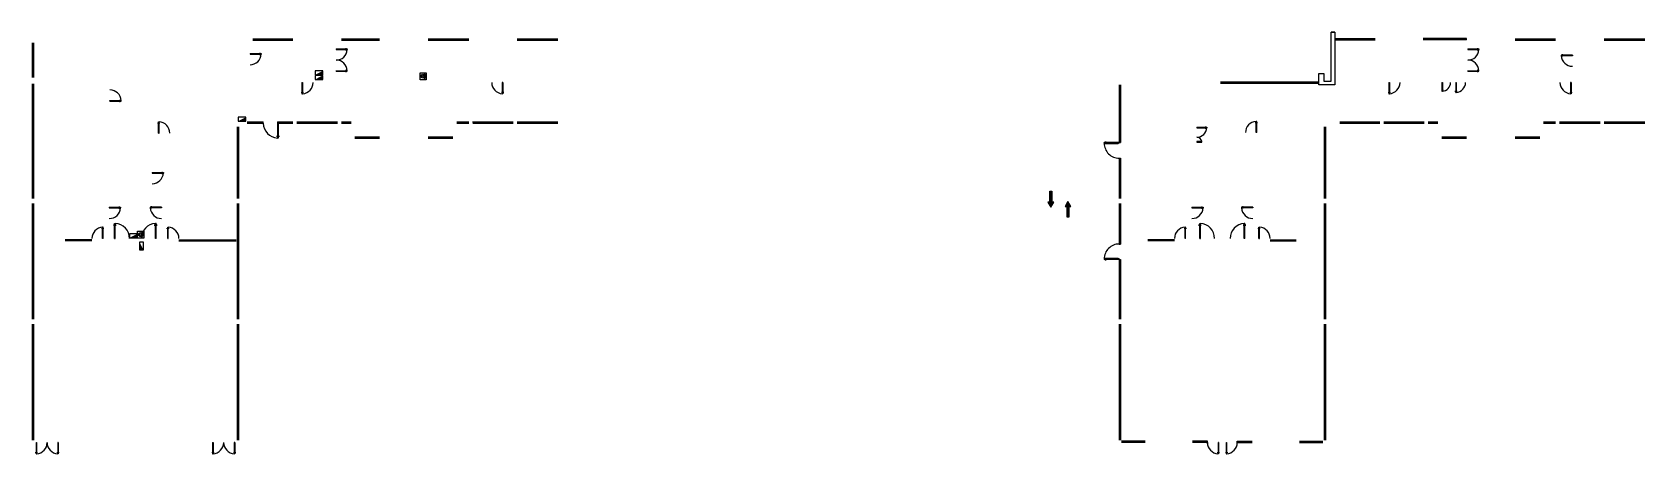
# Model space of a CAD drawing. Header units: millimetres. Extents: x 17501 to 162767, y 66837 to 324015.
# Drawn here: x 29165 to 158918, y 290152 to 324015 of the extents above; entities that cross this region are included whole.
import ezdxf

# ---------------------------------------------------------------- set-up
doc = ezdxf.new("R2010")
doc.units = ezdxf.units.MM
doc.linetypes.add('CONTINUA', pattern=[0])
for name, color, linetype in [('finestre', 4, 'Continuous'), ('MURI', 7, 'Continuous'), ('primoChimica', 7, 'Continuous'), ('serramenti', 4, 'Continuous'), ('Serramenti-Interni', 4, 'Continuous')]:
    doc.layers.add(name, color=color, linetype=linetype)
doc.layers.get('0').off()

# ---------------------------------------------------------------- blocks, each defined once
blk = doc.blocks.new('porta 90-flat-1')
at = {"layer": 'Serramenti-Interni', "transparency": 33554687}
for p, q in [((0, 0), (900, 0)), ((0, 0), (0, -45)), ((765, 33), (834, 33)), ((834, 33), (834, 0)), ((900, 0), (900, -45)), ((0, -45), (900, -45)), ((765, -77), (834, -77)), ((834, -45), (834, -77))]:
    blk.add_line(p, q, dxfattribs=at)
blk.add_arc((-1, 2), 902, 270.05524, 357.00716, dxfattribs=at)
blk = doc.blocks.new('Q-flat-2')
at = {"transparency": 33554687}
blk.add_hatch(color=256, dxfattribs=at).paths.add_polyline_path([(-312.5, 625), (0, 0), (-312.5, 0)])
for p, q in [((0, 625), (-312.5, 625)), ((-312.5, 625), (-312.5, 0)), ((-312.5, 0), (0, 0)), ((0, 0), (0, 625))]:
    blk.add_line(p, q, dxfattribs=at)
at = {"transparency": 33554687, "const_width": 0.01}
blk.add_lwpolyline([(-312.5, 625), (0, 0), (-312.5, 0), (-312.5, 0)], close=True, dxfattribs=at)
blk = doc.blocks.new('PE-flat-1')
at = {"linetype": 'Continuous', "transparency": 33554687}
for p, q in [((0, 0), (0, 552)), ((0, 552), (489, 552)), ((489, 0), (0, 0)), ((341, 532), (341, 428)), ((341, 428), (417, 428)), ((417, 140), (341, 140)), ((341, 140), (341, 36)), ((417, 428), (417, 140)), ((489, 552), (489, 0))]:
    blk.add_line(p, q, dxfattribs=at)
at = {"transparency": 33554687}
for radius in [156, 75]:
    blk.add_circle((224, 279), radius, dxfattribs=at)
blk = doc.blocks.new('Q-flat-4')
at = {"transparency": 33554687}
blk.add_hatch(color=256, dxfattribs=at).paths.add_polyline_path([(-625, -312.5), (0, 0), (0, -312.5)])
for p, q in [((0, 0), (-625, 0)), ((-625, 0), (-625, -312.5)), ((0, -312.5), (0, 0)), ((-625, -312.5), (0, -312.5))]:
    blk.add_line(p, q, dxfattribs=at)
at = {"transparency": 33554687, "const_width": 0.01}
blk.add_lwpolyline([(-625, -312.5), (0, 0), (0, -312.5), (0, -312.5)], close=True, dxfattribs=at)
blk = doc.blocks.new('Q-flat-5')
at = {"transparency": 33554687}
blk.add_hatch(color=256, dxfattribs=at).paths.add_polyline_path([(-625, -312.5), (0, 0), (0, -312.5)])
for p, q in [((0, 0), (-625, 0)), ((-625, 0), (-625, -312.5)), ((0, -312.5), (0, 0)), ((-625, -312.5), (0, -312.5))]:
    blk.add_line(p, q, dxfattribs=at)
at = {"transparency": 33554687, "const_width": 0.01}
blk.add_lwpolyline([(-625, -312.5), (0, 0), (0, -312.5), (0, -312.5)], close=True, dxfattribs=at)
blk = doc.blocks.new('Q-flat-6')
at = {"transparency": 33554687}
blk.add_hatch(color=256, dxfattribs=at).paths.add_polyline_path([(-625, -312.5), (0, 0), (0, -312.5)])
for p, q in [((0, 0), (-625, 0)), ((-625, 0), (-625, -312.5)), ((0, -312.5), (0, 0)), ((-625, -312.5), (0, -312.5))]:
    blk.add_line(p, q, dxfattribs=at)
at = {"transparency": 33554687, "const_width": 0.01}
blk.add_lwpolyline([(-625, -312.5), (0, 0), (0, -312.5), (0, -312.5)], close=True, dxfattribs=at)
blk = doc.blocks.new('Q-flat-7')
at = {"transparency": 33554687}
blk.add_hatch(color=256, dxfattribs=at).paths.add_polyline_path([(-625, -312.5), (0, 0), (0, -312.5)])
for p, q in [((0, 0), (-625, 0)), ((-625, 0), (-625, -312.5)), ((0, -312.5), (0, 0)), ((-625, -312.5), (0, -312.5))]:
    blk.add_line(p, q, dxfattribs=at)
at = {"transparency": 33554687, "const_width": 0.01}
blk.add_lwpolyline([(-625, -312.5), (0, 0), (0, -312.5), (0, -312.5)], close=True, dxfattribs=at)
blk = doc.blocks.new('PE-flat-2')
at = {"linetype": 'Continuous', "transparency": 33554687}
for p, q in [((0, 0), (0, 552)), ((0, 552), (489, 552)), ((489, 0), (0, 0)), ((341, 532), (341, 428)), ((341, 428), (417, 428)), ((417, 140), (341, 140)), ((341, 140), (341, 36)), ((417, 428), (417, 140)), ((489, 552), (489, 0))]:
    blk.add_line(p, q, dxfattribs=at)
at = {"transparency": 33554687}
for radius in [156, 75]:
    blk.add_circle((224, 279), radius, dxfattribs=at)
blk = doc.blocks.new('porta des-flat-1')
at = {"layer": 'serramenti', "transparency": 33554687}
for p, q in [((-80, -764), (-80, -833)), ((-47, -833), (-80, -833)), ((-2, -1), (-47, -1)), ((-47, -1), (-47, -899)), ((-2, -899), (-47, -899)), ((-2, -1), (-2, -899)), ((30, -833), (-2, -833)), ((30, -764), (30, -833))]:
    blk.add_line(p, q, dxfattribs=at)
blk.add_arc((0, 0), 900, 180.0321, 266.98402, dxfattribs=at)
blk = doc.blocks.new('porta des-flat-2')
at = {"layer": 'serramenti', "transparency": 33554687}
for p, q in [((1, 2), (1, 47)), ((1, 47), (899, 47)), ((1, 2), (899, 2)), ((764, 80), (833, 80)), ((833, 47), (833, 80)), ((833, -30), (833, 2)), ((899, 2), (899, 47)), ((764, -30), (833, -30))]:
    blk.add_line(p, q, dxfattribs=at)
blk.add_arc((0, 0), 900, 3.01598, 89.9679, dxfattribs=at)
blk = doc.blocks.new('porta des-flat-3')
at = {"layer": 'serramenti', "transparency": 33554687}
for p, q in [((764, 30), (833, 30)), ((833, 30), (833, -2)), ((1, -2), (1, -47)), ((1, -2), (899, -2)), ((1, -47), (899, -47)), ((764, -80), (833, -80)), ((833, -47), (833, -80)), ((899, -2), (899, -47))]:
    blk.add_line(p, q, dxfattribs=at)
blk.add_arc((0, 0), 900, 270.0321, 356.98402, dxfattribs=at)
blk = doc.blocks.new('porta des-flat-4')
at = {"layer": 'serramenti', "transparency": 33554687}
for p, q in [((764, 30), (833, 30)), ((833, 30), (833, -2)), ((1, -2), (1, -47)), ((1, -2), (899, -2)), ((1, -47), (899, -47)), ((764, -80), (833, -80)), ((833, -47), (833, -80)), ((899, -2), (899, -47))]:
    blk.add_line(p, q, dxfattribs=at)
blk.add_arc((0, 0), 900, 270.0321, 356.98402, dxfattribs=at)
blk = doc.blocks.new('porta des-flat-5')
at = {"layer": 'serramenti', "transparency": 33554687}
for p, q in [((-30, -764), (-30, -833)), ((-30, -833), (2, -833)), ((2, -1), (47, -1)), ((2, -1), (2, -899)), ((2, -899), (47, -899)), ((47, -1), (47, -899)), ((47, -833), (80, -833)), ((80, -764), (80, -833))]:
    blk.add_line(p, q, dxfattribs=at)
blk.add_arc((0, 0), 900, 273.01598, 359.9679, dxfattribs=at)
blk = doc.blocks.new('porta des-flat-6')
at = {"layer": 'serramenti', "transparency": 33554687}
for p, q in [((-106, -1022), (-106, -1114)), ((-63, -1114), (-106, -1114)), ((-3, -1), (-63, -1)), ((-63, -1), (-63, -1202)), ((-3, -1202), (-63, -1202)), ((-3, -1), (-3, -1202)), ((41, -1114), (-3, -1114)), ((41, -1022), (41, -1114))]:
    blk.add_line(p, q, dxfattribs=at)
blk.add_arc((0, 0), 1203, 180.05524, 267.00716, dxfattribs=at)
blk = doc.blocks.new('porta 90-flat-2')
at = {"layer": 'Serramenti-Interni', "transparency": 33554687}
for p, q in [((-33, 765), (-33, 834)), ((-33, 834), (0, 834)), ((0, 0), (0, 900)), ((0, 900), (45, 900)), ((0, 0), (45, 0)), ((45, 0), (45, 900)), ((45, 834), (77, 834)), ((77, 765), (77, 834))]:
    blk.add_line(p, q, dxfattribs=at)
blk.add_arc((-2, -1), 902, 0.05524, 87.00716, dxfattribs=at)
blk = doc.blocks.new('porta 90-flat-3')
at = {"layer": 'Serramenti-Interni', "transparency": 33554687}
for p, q in [((0, 0), (-900, 0)), ((-900, 0), (-900, -45)), ((-765, 33), (-834, 33)), ((-834, 33), (-834, 0)), ((0, 0), (0, -45)), ((0, -45), (-900, -45)), ((-834, -45), (-834, -77)), ((-765, -77), (-834, -77))]:
    blk.add_line(p, q, dxfattribs=at)
blk.add_arc((1, 2), 902, 182.99284, 269.94476, dxfattribs=at)
blk = doc.blocks.new('porta 90-flat-4')
at = {"layer": 'Serramenti-Interni', "transparency": 33554687}
for p, q in [((-33, 765), (-33, 834)), ((-33, 834), (0, 834)), ((0, 0), (0, 900)), ((0, 900), (45, 900)), ((0, 0), (45, 0)), ((45, 0), (45, 900)), ((45, 834), (77, 834)), ((77, 765), (77, 834))]:
    blk.add_line(p, q, dxfattribs=at)
blk.add_arc((-2, -1), 902, 0.05524, 87.00716, dxfattribs=at)
blk = doc.blocks.new('porta 90-flat-5')
at = {"layer": 'Serramenti-Interni', "transparency": 33554687}
for p, q in [((0, 45), (900, 45)), ((0, 0), (0, 45)), ((0, 0), (900, 0)), ((765, 77), (834, 77)), ((834, 45), (834, 77)), ((834, -33), (834, 0)), ((900, 0), (900, 45)), ((765, -33), (834, -33))]:
    blk.add_line(p, q, dxfattribs=at)
blk.add_arc((-1, -2), 902, 2.99284, 89.94476, dxfattribs=at)
blk = doc.blocks.new('porta 90-flat-6')
at = {"layer": 'Serramenti-Interni', "transparency": 33554687}
for p, q in [((-77, 765), (-77, 834)), ((-45, 834), (-77, 834)), ((-45, 0), (-45, 900)), ((0, 900), (-45, 900)), ((0, 0), (-45, 0)), ((0, 0), (0, 900)), ((33, 834), (0, 834)), ((33, 765), (33, 834))]:
    blk.add_line(p, q, dxfattribs=at)
blk.add_arc((2, -1), 902, 92.99284, 179.94476, dxfattribs=at)
blk = doc.blocks.new('porta 90-flat-7')
at = {"layer": 'Serramenti-Interni', "transparency": 33554687}
for p, q in [((0, 0), (900, 0)), ((0, 0), (0, -45)), ((765, 33), (834, 33)), ((834, 33), (834, 0)), ((0, -45), (900, -45)), ((765, -77), (834, -77)), ((834, -45), (834, -77)), ((900, 0), (900, -45))]:
    blk.add_line(p, q, dxfattribs=at)
blk.add_arc((-1, 2), 902, 270.04976, 357.00168, dxfattribs=at)
blk = doc.blocks.new('porta 90-flat-8')
at = {"layer": 'Serramenti-Interni', "transparency": 33554687}
for p, q in [((-43, 1021), (-43, 1113)), ((-43, 1113), (0, 1113)), ((0, 0), (0, 1200)), ((0, 1200), (60, 1200)), ((0, 0), (60, 0)), ((60, 0), (60, 1200)), ((60, 1113), (103, 1113)), ((103, 1021), (103, 1113))]:
    blk.add_line(p, q, dxfattribs=at)
blk.add_arc((-3, -1), 1203, 0.04976, 87.00168, dxfattribs=at)
blk = doc.blocks.new('porta 90-flat-9')
at = {"layer": 'Serramenti-Interni', "transparency": 33554687}
for p, q in [((-103, 1021), (-103, 1113)), ((-60, 1113), (-103, 1113)), ((-60, 0), (-60, 1200)), ((0, 1200), (-60, 1200)), ((0, 0), (-60, 0)), ((0, 0), (0, 1200)), ((43, 1113), (0, 1113)), ((43, 1021), (43, 1113))]:
    blk.add_line(p, q, dxfattribs=at)
blk.add_ellipse((3, -1), major_axis=(851, -851), ratio=1, start_param=2.408525, end_param=3.9261223, dxfattribs=at)
blk = doc.blocks.new('porta des-flat-7')
at = {"layer": 'serramenti', "transparency": 33554687}
for p, q in [((-79, -764), (-79, -833)), ((-47, -833), (-79, -833)), ((-2, -1), (-47, -1)), ((-47, -1), (-47, -899)), ((-2, -899), (-47, -899)), ((-2, -1), (-2, -899)), ((30, -833), (-2, -833)), ((30, -764), (30, -833))]:
    blk.add_line(p, q, dxfattribs=at)
blk.add_arc((0, 0), 900, 180.05524, 267.00716, dxfattribs=at)
blk = doc.blocks.new('porta des-flat-8')
at = {"layer": 'serramenti', "transparency": 33554687}
for p, q in [((-30, -764), (-30, -833)), ((-30, -833), (2, -833)), ((2, -1), (47, -1)), ((2, -1), (2, -899)), ((2, -899), (47, -899)), ((47, -1), (47, -899)), ((47, -833), (79, -833)), ((79, -764), (79, -833))]:
    blk.add_line(p, q, dxfattribs=at)
blk.add_arc((0, 0), 900, 272.99284, 359.94476, dxfattribs=at)
blk = doc.blocks.new('porta des-flat-9')
at = {"layer": 'serramenti', "transparency": 33554687}
for p, q in [((-30, -764), (-30, -833)), ((-30, -833), (2, -833)), ((2, -1), (47, -1)), ((2, -1), (2, -899)), ((2, -899), (47, -899)), ((47, -1), (47, -899)), ((47, -833), (79, -833)), ((79, -764), (79, -833))]:
    blk.add_line(p, q, dxfattribs=at)
blk.add_arc((0, 0), 900, 272.99284, 359.94476, dxfattribs=at)
blk = doc.blocks.new('porta des-flat-10')
at = {"layer": 'serramenti', "transparency": 33554687}
for p, q in [((-79, -764), (-79, -833)), ((-47, -833), (-79, -833)), ((-2, -1), (-47, -1)), ((-47, -1), (-47, -899)), ((-2, -899), (-47, -899)), ((-2, -1), (-2, -899)), ((30, -833), (-2, -833)), ((30, -764), (30, -833))]:
    blk.add_line(p, q, dxfattribs=at)
blk.add_arc((0, 0), 900, 180.05524, 267.00716, dxfattribs=at)
blk = doc.blocks.new('uscita sotto-flat-2')
at = {"linetype": 'CONTINUA', "transparency": 33554687}
blk.add_hatch(color=256, dxfattribs=at).paths.add_polyline_path([(0, 0), (-146, 0), (-146, -874), (-306, -874), (-73, -1278), (160, -874), (0, -874)])
at = {"linetype": 'CONTINUA', "transparency": 33554687, "const_width": 0.05}
blk.add_lwpolyline([(0, 0), (-146, 0), (-146, -874), (-306, -874), (-73, -1278), (160, -874), (0, -874)], close=True, dxfattribs=at)
at = {"linetype": 'CONTINUA', "transparency": 33554687}
for points in [[(-146, -874), (-146, 0), (0, 0), (0, -874)], [(-146, -874), (-306, -874), (-73, -1278), (160, -874), (0, -874)]]:
    blk.add_lwpolyline(points, dxfattribs=at)
blk = doc.blocks.new('uscita sotto-flat-3')
at = {"linetype": 'CONTINUA', "transparency": 33554687}
blk.add_hatch(color=256, dxfattribs=at).paths.add_polyline_path([(0, 0), (146, 0), (146, 874), (306, 874), (73, 1278), (-160, 874), (0, 874)])
at = {"linetype": 'CONTINUA', "transparency": 33554687, "const_width": 0.05}
blk.add_lwpolyline([(0, 0), (146, 0), (146, 874), (306, 874), (73, 1278), (-160, 874), (0, 874)], close=True, dxfattribs=at)
at = {"linetype": 'CONTINUA', "transparency": 33554687}
for points in [[(146, 874), (306, 874), (73, 1278), (-160, 874), (0, 874)], [(146, 874), (146, 0), (0, 0), (0, 874)]]:
    blk.add_lwpolyline(points, dxfattribs=at)
blk = doc.blocks.new('porta120 ds-flat-1')
at = {"layer": 'Serramenti-Interni', "transparency": 33554687}
for p, q in [((-1200, 0), (-1200, -50)), ((0, 0), (-1200, 0)), ((-1127, 36), (-1127, 0)), ((-82, 36), (-1127, 36)), ((-82, 36), (-82, 0)), ((0, 0), (0, -50)), ((0, -50), (-1200, -50)), ((-1127, -50), (-1127, -86)), ((-1051, -86), (-1127, -86))]:
    blk.add_line(p, q, dxfattribs=at)
blk.add_arc((-10, 10), 1190, 89.52276, 180.47724, dxfattribs=at)
blk = doc.blocks.new('porta120 ds-flat-2')
at = {"layer": 'Serramenti-Interni', "transparency": 33554687}
for p, q in [((-1200, 0), (-1200, 50)), ((0, 50), (-1200, 50)), ((0, 0), (-1200, 0)), ((-1127, 50), (-1127, 86)), ((-1051, 86), (-1127, 86)), ((-1127, -36), (-1127, 0)), ((-82, -36), (-82, 0)), ((0, 0), (0, 50)), ((-82, -36), (-1127, -36))]:
    blk.add_line(p, q, dxfattribs=at)
blk.add_arc((-10, -10), 1190, 179.52276, 270.47724, dxfattribs=at)
blk = doc.blocks.new('porta des-flat-11')
at = {"layer": 'serramenti', "transparency": 33554687}
for p, q in [((-80, -764), (-80, -833)), ((-47, -833), (-80, -833)), ((-2, -1), (-47, -1)), ((-47, -1), (-47, -899)), ((-2, -899), (-47, -899)), ((-2, -1), (-2, -899)), ((30, -833), (-2, -833)), ((30, -764), (30, -833))]:
    blk.add_line(p, q, dxfattribs=at)
blk.add_arc((0, 0), 900, 180.0321, 266.98402, dxfattribs=at)
blk = doc.blocks.new('porta des-flat-12')
at = {"layer": 'serramenti', "transparency": 33554687}
for p, q in [((-764, 30), (-833, 30)), ((-833, 30), (-833, -2)), ((-1, -2), (-899, -2)), ((-899, -2), (-899, -47)), ((-1, -47), (-899, -47)), ((-833, -47), (-833, -80)), ((-764, -80), (-833, -80)), ((-1, -2), (-1, -47))]:
    blk.add_line(p, q, dxfattribs=at)
blk.add_arc((0, 0), 900, 183.01598, 269.9679, dxfattribs=at)
blk = doc.blocks.new('porta des-flat-13')
at = {"layer": 'serramenti', "transparency": 33554687}
for p, q in [((1, 2), (1, 47)), ((1, 47), (899, 47)), ((1, 2), (899, 2)), ((764, 80), (833, 80)), ((833, 47), (833, 80)), ((833, -30), (833, 2)), ((899, 2), (899, 47)), ((764, -30), (833, -30))]:
    blk.add_line(p, q, dxfattribs=at)
blk.add_arc((0, 0), 900, 3.01598, 89.9679, dxfattribs=at)
blk = doc.blocks.new('porta des-flat-14')
at = {"layer": 'serramenti', "transparency": 33554687}
for p, q in [((764, 30), (833, 30)), ((833, 30), (833, -2)), ((1, -2), (1, -47)), ((1, -2), (899, -2)), ((1, -47), (899, -47)), ((764, -80), (833, -80)), ((833, -47), (833, -80)), ((899, -2), (899, -47))]:
    blk.add_line(p, q, dxfattribs=at)
blk.add_arc((0, 0), 900, 270.0321, 356.98402, dxfattribs=at)
blk = doc.blocks.new('porta des-flat-15')
at = {"layer": 'serramenti', "transparency": 33554687}
for p, q in [((-23, -590), (-23, -643)), ((-23, -643), (2, -643)), ((2, -1), (36, -1)), ((2, -1), (2, -694)), ((2, -694), (37, -694)), ((36, -1), (37, -694)), ((37, -643), (61, -643)), ((61, -590), (61, -643))]:
    blk.add_line(p, q, dxfattribs=at)
blk.add_arc((0, 0), 695, 273.01598, 359.9679, dxfattribs=at)
blk = doc.blocks.new('porta des-flat-16')
at = {"layer": 'serramenti', "transparency": 33554687}
for p, q in [((-27, -677), (-27, -738)), ((-27, -738), (2, -738)), ((2, -1), (42, -1)), ((2, -1), (2, -796)), ((2, -796), (42, -796)), ((42, -1), (42, -796)), ((42, -738), (71, -738)), ((70, -677), (71, -738))]:
    blk.add_line(p, q, dxfattribs=at)
blk.add_arc((0, 0), 797, 273.01598, 359.9679, dxfattribs=at)
blk = doc.blocks.new('porta des-flat-17')
at = {"layer": 'serramenti', "transparency": 33554687}
for p, q in [((-30, -764), (-30, -833)), ((-30, -833), (2, -833)), ((2, -1), (47, -1)), ((2, -1), (2, -899)), ((2, -899), (47, -899)), ((47, -1), (47, -899)), ((47, -833), (80, -833)), ((80, -764), (80, -833))]:
    blk.add_line(p, q, dxfattribs=at)
blk.add_arc((0, 0), 900, 273.01598, 359.9679, dxfattribs=at)
blk = doc.blocks.new('porta 90-flat-10')
at = {"layer": 'Serramenti-Interni', "transparency": 33554687}
for p, q in [((-77, 765), (-77, 834)), ((-45, 834), (-77, 834)), ((-45, 0), (-45, 900)), ((0, 900), (-45, 900)), ((0, 0), (-45, 0)), ((0, 0), (0, 900)), ((33, 834), (0, 834)), ((33, 765), (33, 834))]:
    blk.add_line(p, q, dxfattribs=at)
blk.add_arc((2, -1), 902, 92.99284, 179.94476, dxfattribs=at)
blk = doc.blocks.new('porta 90-flat-11')
at = {"layer": 'Serramenti-Interni', "transparency": 33554687}
for p, q in [((0, 0), (800, 0)), ((0, 0), (0, -40)), ((681, 29), (742, 29)), ((742, 29), (742, 0)), ((800, 0), (800, -40)), ((0, -40), (800, -40)), ((681, -69), (742, -69)), ((742, -40), (742, -69))]:
    blk.add_line(p, q, dxfattribs=at)
blk.add_arc((-1, 2), 802, 270.05524, 357.00716, dxfattribs=at)
blk = doc.blocks.new('porta 90-flat-12')
at = {"layer": 'Serramenti-Interni', "transparency": 33554687}
for p, q in [((-33, 765), (-33, 834)), ((-33, 834), (0, 834)), ((0, 0), (0, 900)), ((0, 900), (45, 900)), ((0, 0), (45, 0)), ((45, 0), (45, 900)), ((45, 834), (77, 834)), ((77, 765), (77, 834))]:
    blk.add_line(p, q, dxfattribs=at)
blk.add_arc((-2, -1), 902, 0.05524, 87.00716, dxfattribs=at)
blk = doc.blocks.new('porta 90-flat-13')
at = {"layer": 'Serramenti-Interni', "transparency": 33554687}
for p, q in [((-77, 765), (-77, 834)), ((-45, 834), (-77, 834)), ((-45, 0), (-45, 900)), ((0, 900), (-45, 900)), ((0, 0), (-45, 0)), ((0, 0), (0, 900)), ((33, 834), (0, 834)), ((33, 765), (33, 834))]:
    blk.add_line(p, q, dxfattribs=at)
blk.add_arc((2, -1), 902, 92.99284, 179.94476, dxfattribs=at)
blk = doc.blocks.new('porta 90-flat-14')
at = {"layer": 'Serramenti-Interni', "transparency": 33554687}
for p, q in [((0, 0), (900, 0)), ((0, 0), (0, -45)), ((765, 33), (834, 33)), ((834, 33), (834, 0)), ((900, 0), (900, -45)), ((0, -45), (900, -45)), ((765, -77), (834, -77)), ((834, -45), (834, -77))]:
    blk.add_line(p, q, dxfattribs=at)
blk.add_arc((-1, 2), 902, 270.05524, 357.00716, dxfattribs=at)
blk = doc.blocks.new('porta 90-flat-15')
at = {"layer": 'Serramenti-Interni', "transparency": 33554687}
for p, q in [((0, 0), (-900, 0)), ((-900, 0), (-900, -45)), ((-765, 33), (-834, 33)), ((-834, 33), (-834, 0)), ((0, 0), (0, -45)), ((0, -45), (-900, -45)), ((-834, -45), (-834, -77)), ((-765, -77), (-834, -77))]:
    blk.add_line(p, q, dxfattribs=at)
blk.add_arc((1, 2), 902, 182.99284, 269.94476, dxfattribs=at)
blk = doc.blocks.new('porta des-flat-18')
at = {"layer": 'serramenti', "transparency": 33554687}
for p, q in [((-41, 1023), (-41, 1115)), ((-41, 1115), (3, 1115)), ((3, 1), (3, 1202)), ((3, 1202), (63, 1202)), ((3, 1), (63, 1)), ((63, 1), (63, 1202)), ((63, 1115), (106, 1115)), ((106, 1023), (106, 1115))]:
    blk.add_line(p, q, dxfattribs=at)
blk.add_arc((0, 0), 1204, 0.05524, 87.00716, dxfattribs=at)
blk = doc.blocks.new('porta des-flat-19')
at = {"layer": 'serramenti', "transparency": 33554687}
for p, q in [((-106, 1018), (-106, 1110)), ((-63, 1110), (-106, 1110)), ((-63, 1), (-63, 1197)), ((-3, 1197), (-63, 1197)), ((-3, 1), (-63, 1)), ((-3, 1), (-3, 1197)), ((41, 1110), (-3, 1110)), ((41, 1018), (41, 1110))]:
    blk.add_line(p, q, dxfattribs=at)
blk.add_arc((0, 0), 1198, 92.99284, 179.94476, dxfattribs=at)
blk = doc.blocks.new('porta des-flat-20')
at = {"layer": 'serramenti', "transparency": 33554687}
for p, q in [((-80, -764), (-80, -833)), ((-47, -833), (-80, -833)), ((-2, -1), (-47, -1)), ((-47, -1), (-47, -899)), ((-2, -899), (-47, -899)), ((-2, -1), (-2, -899)), ((30, -833), (-2, -833)), ((30, -764), (30, -833))]:
    blk.add_line(p, q, dxfattribs=at)
blk.add_arc((0, 0), 900, 180.0321, 266.98402, dxfattribs=at)
blk = doc.blocks.new('porta des-flat-21')
at = {"layer": 'serramenti', "transparency": 33554687}
for p, q in [((-30, -764), (-30, -833)), ((-30, -833), (2, -833)), ((2, -1), (47, -1)), ((2, -1), (2, -899)), ((2, -899), (47, -899)), ((47, -1), (47, -899)), ((47, -833), (80, -833)), ((80, -764), (80, -833))]:
    blk.add_line(p, q, dxfattribs=at)
blk.add_arc((0, 0), 900, 273.01598, 359.9679, dxfattribs=at)

msp = doc.modelspace()

# ---------------------------------------------------------------- linework, layer by layer
at = {"layer": 'finestre', "linetype": 'Continuous', "transparency": 33554687}
for p, q in [((29165, 323180), (29165, 320380)), ((29265, 323180), (29265, 320380)), ((46909, 323480), (50139, 323480)), ((46909, 323380), (50139, 323380)), ((47009, 323380), (47009, 323480)), ((47009, 323430), (47936, 323430)), ((47936, 323380), (47936, 323480)), ((48036, 323380), (48036, 323480)), ((48036, 323430), (49012, 323430)), ((49012, 323380), (49012, 323480)), ((49112, 323380), (49112, 323480)), ((49112, 323430), (50039, 323430)), ((50039, 323380), (50039, 323480)), ((54039, 323480), (57117, 323480)), ((54039, 323380), (57117, 323380)), ((54139, 323380), (54139, 323480)), ((54139, 323430), (54981, 323430)), ((54981, 323380), (54981, 323480)), ((55081, 323380), (55081, 323480)), ((55081, 323430), (56057, 323430)), ((56057, 323380), (56057, 323480)), ((56157, 323380), (56157, 323480)), ((56157, 323430), (57017, 323430)), ((57017, 323380), (57017, 323480)), ((61017, 323480), (64287, 323480)), ((61017, 323380), (64287, 323380)), ((61117, 323380), (61117, 323480)), ((61117, 323430), (62083, 323430)), ((62083, 323380), (62083, 323480)), ((62183, 323380), (62183, 323480)), ((62183, 323430), (63160, 323430)), ((63160, 323380), (63160, 323480)), ((63260, 323380), (63260, 323480)), ((63260, 323430), (64187, 323430)), ((64187, 323380), (64187, 323480)), ((68187, 323480), (71457, 323480)), ((68187, 323380), (71457, 323380)), ((68287, 323380), (68287, 323480)), ((68287, 323430), (69253, 323430)), ((69253, 323380), (69253, 323480)), ((69353, 323380), (69353, 323480)), ((69353, 323430), (70330, 323430)), ((70330, 323380), (70330, 323480)), ((70430, 323380), (70430, 323480)), ((70430, 323430), (71357, 323430)), ((71357, 323380), (71357, 323480)), ((133988, 323515), (137218, 323515)), ((133988, 323415), (137218, 323415)), ((134088, 323415), (134088, 323515)), ((134088, 323465), (135015, 323465)), ((135015, 323415), (135015, 323515)), ((135115, 323415), (135115, 323515)), ((135115, 323465), (136092, 323465)), ((136092, 323415), (136092, 323515)), ((136192, 323415), (136192, 323515)), ((136192, 323465), (137118, 323465)), ((137118, 323415), (137118, 323515)), ((144578, 323515), (141078, 323515)), ((144578, 323415), (141078, 323415)), ((141178, 323415), (141178, 323515)), ((141178, 323465), (142195, 323465)), ((142195, 323415), (142195, 323515)), ((142295, 323415), (142295, 323515)), ((142295, 323465), (143362, 323465)), ((143362, 323415), (143362, 323515)), ((143462, 323415), (143462, 323515)), ((143462, 323465), (144478, 323465)), ((144478, 323415), (144478, 323515)), ((144578, 323415), (144578, 323515)), ((148478, 323480), (151748, 323480)), ((148478, 323380), (151748, 323380)), ((148578, 323380), (148578, 323480)), ((148578, 323430), (149545, 323430)), ((149545, 323380), (149545, 323480)), ((149645, 323380), (149645, 323480)), ((149645, 323430), (150622, 323430)), ((150622, 323380), (150622, 323480)), ((150722, 323380), (150722, 323480)), ((150722, 323430), (151648, 323430)), ((151648, 323380), (151648, 323480)), ((155648, 323480), (158918, 323480)), ((155648, 323380), (158918, 323380)), ((155748, 323380), (155748, 323480)), ((155748, 323430), (156715, 323430)), ((156715, 323380), (156715, 323480)), ((156815, 323380), (156815, 323480)), ((156815, 323430), (157792, 323430)), ((157792, 323380), (157792, 323480)), ((157892, 323380), (157892, 323480)), ((157892, 323430), (158818, 323430)), ((158818, 323380), (158818, 323480)), ((29165, 323080), (29265, 323080)), ((29215, 323080), (29215, 320480)), ((29265, 320480), (29165, 320480)), ((29165, 319880), (29165, 310650)), ((29215, 319780), (29215, 316750)), ((29265, 319880), (29265, 310650)), ((116626, 319800), (116626, 315100)), ((116676, 319700), (116676, 317575)), ((116726, 319800), (116726, 315150)), ((132684, 320000), (124784, 320000)), ((132684, 319900), (124784, 319900)), ((127384, 319950), (124884, 319950)), ((129984, 319950), (127484, 319950)), ((132584, 319950), (130084, 319950)), ((29215, 316650), (29215, 313700)), ((46465, 316817), (46565, 316817)), ((46465, 316717), (46565, 316717)), ((46565, 316817), (46565, 316717)), ((47617, 316717), (47617, 316817)), ((47757, 316717), (47757, 316817)), ((48897, 316817), (50139, 316817)), ((48897, 316717), (50139, 316717)), ((50039, 316817), (50039, 316717)), ((50459, 316817), (53719, 316817)), ((50459, 316717), (53719, 316717)), ((50549, 316817), (50549, 316717)), ((50549, 316767), (51441, 316767)), ((51441, 316817), (51441, 316717)), ((51541, 316817), (51541, 316717)), ((51541, 316767), (52518, 316767)), ((52518, 316817), (52518, 316717)), ((52618, 316817), (52618, 316717)), ((52618, 316767), (53619, 316767)), ((53619, 316817), (53619, 316717)), ((54039, 316817), (54817, 316817)), ((54039, 316717), (54817, 316717)), ((54139, 316817), (54139, 316717)), ((54139, 316767), (54717, 316767)), ((54717, 316817), (54717, 316717)), ((63317, 316817), (64287, 316817)), ((63317, 316717), (64287, 316717)), ((63417, 316817), (63417, 316717)), ((63417, 316767), (64187, 316767)), ((64187, 316817), (64187, 316717)), ((64597, 316817), (67867, 316817)), ((64607, 316717), (67867, 316717)), ((64697, 316817), (64697, 316717)), ((64697, 316767), (65589, 316767)), ((65589, 316817), (65589, 316717)), ((65689, 316817), (65689, 316717)), ((65689, 316767), (66665, 316767)), ((66665, 316817), (66665, 316717)), ((66765, 316817), (66765, 316717)), ((66765, 316767), (67767, 316767)), ((67767, 316817), (67767, 316717)), ((68187, 316817), (71457, 316817)), ((68187, 316717), (71457, 316717)), ((68287, 316817), (68287, 316717)), ((68287, 316767), (69179, 316767)), ((69179, 316817), (69179, 316717)), ((69279, 316817), (69279, 316717)), ((69279, 316767), (70255, 316767)), ((70255, 316817), (70255, 316717)), ((70355, 316817), (70355, 316717)), ((70355, 316767), (71357, 316767)), ((71357, 316817), (71357, 316717)), ((116676, 317475), (116676, 315250)), ((134371, 316817), (137601, 316817)), ((134371, 316717), (137601, 316717)), ((134471, 316817), (134471, 316717)), ((134471, 316767), (135435, 316767)), ((135435, 316817), (135435, 316717)), ((135535, 316817), (135535, 316717)), ((135535, 316767), (136511, 316767)), ((136511, 316817), (136511, 316717)), ((136611, 316817), (136611, 316717)), ((136611, 316767), (137501, 316767)), ((137501, 316817), (137501, 316717)), ((137921, 316817), (141181, 316817)), ((137921, 316717), (141181, 316717)), ((138011, 316817), (138011, 316717)), ((138011, 316767), (138903, 316767)), ((138903, 316817), (138903, 316717)), ((139003, 316817), (139003, 316717)), ((139003, 316767), (139979, 316767)), ((139979, 316817), (139979, 316717)), ((140079, 316817), (140079, 316717)), ((140079, 316767), (141081, 316767)), ((141081, 316817), (141081, 316717)), ((141501, 316817), (142278, 316817)), ((141501, 316717), (142278, 316717)), ((141601, 316817), (141601, 316717)), ((141601, 316767), (142178, 316767)), ((142178, 316817), (142178, 316717)), ((150778, 316817), (151748, 316817)), ((150778, 316717), (151748, 316717)), ((150878, 316817), (150878, 316717)), ((150878, 316767), (151648, 316767)), ((151648, 316817), (151648, 316717)), ((152058, 316817), (155328, 316817)), ((152058, 316717), (155328, 316717)), ((152158, 316817), (152158, 316717)), ((152158, 316767), (153050, 316767)), ((153050, 316817), (153050, 316717)), ((153150, 316817), (153150, 316717)), ((153150, 316767), (154127, 316767)), ((154127, 316817), (154127, 316717)), ((154227, 316817), (154227, 316717)), ((154227, 316767), (155228, 316767)), ((155228, 316817), (155228, 316717)), ((155648, 316817), (158918, 316817)), ((155648, 316717), (158918, 316717)), ((155748, 316817), (155748, 316717)), ((155748, 316767), (156640, 316767)), ((156640, 316817), (156640, 316717)), ((156740, 316817), (156740, 316717)), ((156740, 316767), (157717, 316767)), ((157717, 316817), (157717, 316717)), ((157817, 316817), (157817, 316717)), ((157817, 316767), (158818, 316767)), ((158818, 316817), (158818, 316717)), ((45665, 316417), (45665, 310650)), ((45715, 316317), (45715, 313523)), ((45765, 316417), (45765, 310650)), ((55117, 315617), (57117, 315617)), ((55117, 315517), (57117, 315517)), ((55217, 315617), (55217, 315517)), ((55217, 315567), (57017, 315567)), ((57017, 315517), (57017, 315617)), ((61017, 315617), (63017, 315617)), ((61017, 315517), (63017, 315517)), ((61117, 315617), (61117, 315517)), ((61117, 315567), (62917, 315567)), ((62917, 315517), (62917, 315617)), ((133126, 316417), (133126, 310650)), ((133176, 316317), (133176, 313523)), ((133226, 316417), (133226, 310650)), ((142578, 315617), (144578, 315617)), ((142578, 315517), (144578, 315517)), ((142678, 315617), (142678, 315517)), ((142678, 315567), (144478, 315567)), ((144478, 315517), (144478, 315617)), ((148478, 315617), (150478, 315617)), ((148478, 315517), (150478, 315517)), ((148578, 315617), (148578, 315517)), ((148578, 315567), (150378, 315567)), ((150378, 315517), (150378, 315617)), ((29215, 313600), (29215, 310750)), ((45715, 313423), (45715, 310750)), ((116626, 313900), (116626, 310650)), ((116676, 312830), (116676, 310750)), ((116726, 313900), (116726, 310650)), ((133176, 313423), (133176, 310750)), ((29165, 310250), (29165, 300950)), ((29215, 310150), (29215, 307100)), ((29265, 310250), (29265, 300950)), ((45665, 310250), (45665, 300950)), ((45715, 310150), (45715, 307100)), ((45765, 310250), (45765, 300950)), ((116626, 310250), (116626, 307000)), ((116676, 310150), (116676, 307100)), ((116726, 310250), (116726, 307000)), ((133126, 310250), (133126, 300950)), ((133176, 310150), (133176, 307100)), ((133226, 310250), (133226, 300950)), ((29215, 307000), (29215, 304050)), ((40965, 307350), (45565, 307350)), ((40965, 307250), (45565, 307250)), ((41065, 307350), (41065, 307250)), ((41065, 307300), (41965, 307300)), ((42090, 307350), (42090, 307250)), ((42190, 307350), (42190, 307250)), ((42315, 307300), (43215, 307300)), ((43315, 307300), (44215, 307300)), ((44340, 307350), (44340, 307250)), ((44440, 307350), (44440, 307250)), ((44565, 307300), (45465, 307300)), ((45465, 307350), (45465, 307250)), ((45715, 307000), (45715, 304050)), ((121076, 307350), (118926, 307350)), ((121076, 307250), (118926, 307250)), ((119026, 307250), (119026, 307350)), ((119976, 307300), (119026, 307300)), ((119976, 307350), (119976, 307250)), ((120076, 307350), (120076, 307250)), ((120976, 307300), (120076, 307300)), ((120976, 307350), (120976, 307250)), ((128776, 307350), (130876, 307350)), ((128776, 307250), (130876, 307250)), ((128876, 307350), (128876, 307250)), ((128876, 307300), (129776, 307300)), ((129776, 307350), (129776, 307250)), ((129876, 307350), (129876, 307250)), ((129876, 307300), (130776, 307300)), ((130776, 307250), (130776, 307350)), ((133176, 307000), (133176, 304050)), ((116626, 305750), (116626, 300950)), ((116676, 305650), (116676, 304050)), ((116726, 305750), (116726, 300950)), ((29215, 303950), (29215, 301050)), ((45715, 303950), (45715, 301050)), ((116676, 303950), (116676, 301050)), ((133176, 303950), (133176, 301050)), ((29165, 300550), (29165, 291250)), ((29215, 300450), (29215, 297450)), ((29265, 300550), (29265, 291250)), ((45665, 300550), (45665, 291250)), ((45715, 300450), (45715, 297450)), ((45765, 300550), (45765, 291250)), ((116626, 300550), (116626, 291250)), ((116676, 300450), (116676, 297450)), ((116726, 300550), (116726, 291250)), ((133126, 300550), (133126, 291250)), ((133176, 300450), (133176, 297450)), ((133226, 300550), (133226, 291250)), ((29215, 297350), (29215, 294400)), ((45715, 297350), (45715, 294400)), ((116676, 297350), (116676, 294400)), ((133176, 297350), (133176, 294400)), ((29215, 294300), (29215, 291350)), ((45715, 294300), (45715, 291350)), ((116676, 294300), (116676, 291350)), ((133176, 294300), (133176, 291350)), ((118726, 291150), (116826, 291150)), ((118726, 291050), (116826, 291050)), ((118626, 291100), (116926, 291100)), ((118626, 291050), (118626, 291150)), ((123729, 291150), (122526, 291150)), ((123729, 291050), (122526, 291050)), ((123629, 291100), (122626, 291100)), ((123729, 291151), (123629, 291151)), ((123629, 291151), (123629, 291051)), ((123629, 291051), (123729, 291051)), ((123729, 291051), (123729, 291151)), ((126124, 291051), (126124, 291151)), ((126124, 291151), (126224, 291151)), ((126124, 291150), (127326, 291150)), ((126224, 291051), (126124, 291051)), ((126124, 291050), (127326, 291050)), ((126224, 291151), (126224, 291051)), ((126224, 291100), (127226, 291100)), ((131126, 291150), (133026, 291150)), ((131126, 291050), (133026, 291050)), ((131226, 291050), (131226, 291150)), ((131226, 291100), (132926, 291100))]:
    msp.add_line(p, q, dxfattribs=at)
at = {"layer": 'finestre', "transparency": 33554687}
for p, q in [((46565, 316817), (47757, 316817)), ((46565, 316767), (47617, 316767)), ((46565, 316717), (47757, 316717))]:
    msp.add_line(p, q, dxfattribs=at)
at = {"layer": 'finestre', "linetype": 'CONTINUA', "transparency": 33554687}
for p, q in [((48897, 316817), (48897, 316717)), ((48997, 316817), (48997, 316717)), ((48997, 316767), (50039, 316767)), ((41965, 307300), (42090, 307300)), ((42190, 307300), (42315, 307300)), ((43215, 307350), (43215, 307250)), ((43315, 307350), (43315, 307250)), ((44340, 307300), (44215, 307300)), ((44565, 307300), (44440, 307300))]:
    msp.add_line(p, q, dxfattribs=at)
at = {"layer": 'finestre', "color": 4, "linetype": 'Continuous', "transparency": 33554687}
for p, q in [((33965, 307350), (31815, 307350)), ((33965, 307250), (31815, 307250)), ((31915, 307250), (31915, 307350)), ((32865, 307300), (31915, 307300)), ((32865, 307350), (32865, 307250)), ((32965, 307350), (32965, 307250)), ((33865, 307300), (32965, 307300)), ((33865, 307350), (33865, 307250))]:
    msp.add_line(p, q, dxfattribs=at)
at = {"layer": 'finestre', "linetype": 'Continuous', "transparency": 33554687}
for points in [[(29165, 319780), (29265, 319780)], [(116626, 319700), (116726, 319700)], [(124884, 320000), (124884, 319900)], [(127384, 320000), (127384, 319900)], [(127484, 320000), (127484, 319900)], [(129984, 320000), (129984, 319900)], [(130084, 320000), (130084, 319900)], [(132584, 320000), (132584, 319900)], [(29165, 316750), (29265, 316750)], [(29165, 316650), (29265, 316650)], [(116626, 317575), (116726, 317575)], [(116626, 317475), (116726, 317475)], [(45765, 316317), (45665, 316317)], [(133226, 316317), (133126, 316317)], [(116626, 315250), (116726, 315250)], [(116626, 315150), (116726, 315150)], [(29165, 313700), (29265, 313700)], [(29165, 313600), (29265, 313600)], [(45765, 313523), (45665, 313523)], [(45765, 313423), (45665, 313423)], [(116626, 313900), (116726, 313900)], [(116626, 313800), (116726, 313800)], [(116626, 312930), (116726, 312930)], [(116626, 312830), (116726, 312830)], [(133226, 313523), (133126, 313523)], [(133226, 313423), (133126, 313423)], [(29165, 310750), (29265, 310750)], [(29165, 310150), (29265, 310150)], [(45765, 310750), (45665, 310750)], [(45765, 310150), (45665, 310150)], [(116626, 310750), (116726, 310750)], [(116626, 310150), (116726, 310150)], [(133226, 310750), (133126, 310750)], [(133226, 310150), (133126, 310150)], [(29165, 307100), (29265, 307100)], [(29165, 307000), (29265, 307000)], [(45565, 307250), (43065, 307250)], [(45765, 307100), (45665, 307100)], [(45765, 307000), (45665, 307000)], [(116626, 307100), (116726, 307100)], [(116626, 307000), (116726, 307000)], [(133226, 307100), (133126, 307100)], [(133226, 307000), (133126, 307000)], [(116626, 305750), (116726, 305750)], [(116626, 305650), (116726, 305650)], [(29165, 304050), (29265, 304050)], [(29165, 303950), (29265, 303950)], [(45765, 304050), (45665, 304050)], [(45765, 303950), (45665, 303950)], [(116626, 304050), (116726, 304050)], [(116626, 303950), (116726, 303950)], [(133226, 304050), (133126, 304050)], [(133226, 303950), (133126, 303950)], [(29165, 301050), (29265, 301050)], [(45765, 301050), (45665, 301050)], [(116626, 301050), (116726, 301050)], [(133226, 301050), (133126, 301050)], [(29165, 300450), (29265, 300450)], [(45765, 300450), (45665, 300450)], [(116626, 300450), (116726, 300450)], [(133226, 300450), (133126, 300450)], [(29165, 297450), (29265, 297450)], [(29165, 297350), (29265, 297350)], [(45765, 297450), (45665, 297450)], [(45765, 297350), (45665, 297350)], [(116626, 297450), (116726, 297450)], [(116626, 297350), (116726, 297350)], [(133226, 297450), (133126, 297450)], [(133226, 297350), (133126, 297350)], [(29165, 294400), (29265, 294400)], [(29165, 294300), (29265, 294300)], [(45765, 294400), (45665, 294400)], [(45765, 294300), (45665, 294300)], [(116626, 294400), (116726, 294400)], [(116626, 294300), (116726, 294300)], [(133226, 294400), (133126, 294400)], [(133226, 294300), (133126, 294300)], [(29165, 291350), (29265, 291350)], [(45765, 291350), (45665, 291350)], [(116626, 291350), (116726, 291350)], [(116926, 291150), (116926, 291050)], [(122626, 291150), (122626, 291050)], [(127226, 291150), (127226, 291050)], [(132926, 291150), (132926, 291050)], [(133226, 291350), (133126, 291350)]]:
    msp.add_lwpolyline(points, dxfattribs=at)
at = {"layer": 'primoChimica'}
msp.add_lwpolyline([(133988, 324015), (133688, 324015), (133988, 324015), (133988, 319800), (132684, 319800), (132684, 320700), (133084, 320700), (133084, 320100), (133688, 320100), (133688, 324015)], close=True, dxfattribs=at)
at = {"layer": 'Serramenti-Interni', "linetype": 'CONTINUA', "transparency": 33554687}
for p, q in [((123276, 315235), (122876, 315235)), ((122876, 315235), (122876, 315185)), ((122876, 315185), (123276, 315185)), ((123276, 315185), (123276, 315235))]:
    msp.add_line(p, q, dxfattribs=at)
at = {"layer": 'Serramenti-Interni', "transparency": 33554687}
msp.add_line((116676, 313800), (116676, 312930), dxfattribs=at)
at = {"layer": 'Serramenti-Interni', "linetype": 'CONTINUA', "transparency": 33554687}
msp.add_arc((122876, 315185), 400, 7.18076, 90, dxfattribs=at)

# ---------------------------------------------------------------- block references
at = {"layer": 'MURI'}
for name, p in [('porta des-flat-4', (46687, 322305)), ('porta des-flat-3', (53617, 322678)), ('porta des-flat-14', (144679, 322678)), ('porta des-flat-12', (153098, 322180)), ('Q-flat-5', (52549, 320544)), ('Q-flat-4', (52554, 320918)), ('porta des-flat-2', (53617, 320883)), ('PE-flat-1', (60381, 320207)), ('porta des-flat-13', (144679, 320883)), ('porta 90-flat-5', (35415, 318485)), ('porta des-flat-5', (50867, 319980)), ('porta des-flat-1', (67034, 319981)), ('porta des-flat-17', (138328, 319980)), ('porta des-flat-15', (142600, 319980)), ('porta des-flat-16', (143703, 319980)), ('porta des-flat-11', (152998, 319980)), ('porta 90-flat-4', (39330, 315917)), ('Q-flat-6', (46348, 317184)), ('porta des-flat-6', (48960, 316718)), ('porta 90-flat-10', (127692, 315950)), ('porta 90-flat-11', (122876, 316385)), ('porta120 ds-flat-2', (116626, 315100)), ('porta 90-flat-1', (38815, 312750)), ('uscita sotto-flat-2', (111199, 311250)), ('uscita sotto-flat-3', (112433, 309150)), ('porta 90-flat-7', (35365, 309950)), ('porta 90-flat-3', (39565, 309950)), ('porta 90-flat-14', (122476, 309950)), ('porta 90-flat-15', (127376, 309950)), ('porta 90-flat-6', (34865, 307450)), ('porta 90-flat-8', (35790, 307450)), ('Q-flat-7', (37613, 307813)), ('PE-flat-2', (37645, 307480)), ('porta 90-flat-9', (39140, 307450)), ('porta 90-flat-2', (40065, 307450)), ('porta 90-flat-13', (121976, 307450)), ('porta des-flat-18', (123101, 307450)), ('porta des-flat-19', (126751, 307450)), ('porta 90-flat-12', (127876, 307450)), ('Q-flat-2', (38115, 306524)), ('porta120 ds-flat-1', (116626, 305800)), ('porta des-flat-9', (29465, 291050)), ('porta des-flat-10', (31260, 291050)), ('porta des-flat-8', (43669, 291050)), ('porta des-flat-7', (45465, 291050)), ('porta des-flat-20', (124626, 291050)), ('porta des-flat-21', (125226, 291050))]:
    msp.add_blockref(name, p, dxfattribs=at)

doc.saveas('drawing.dxf')
